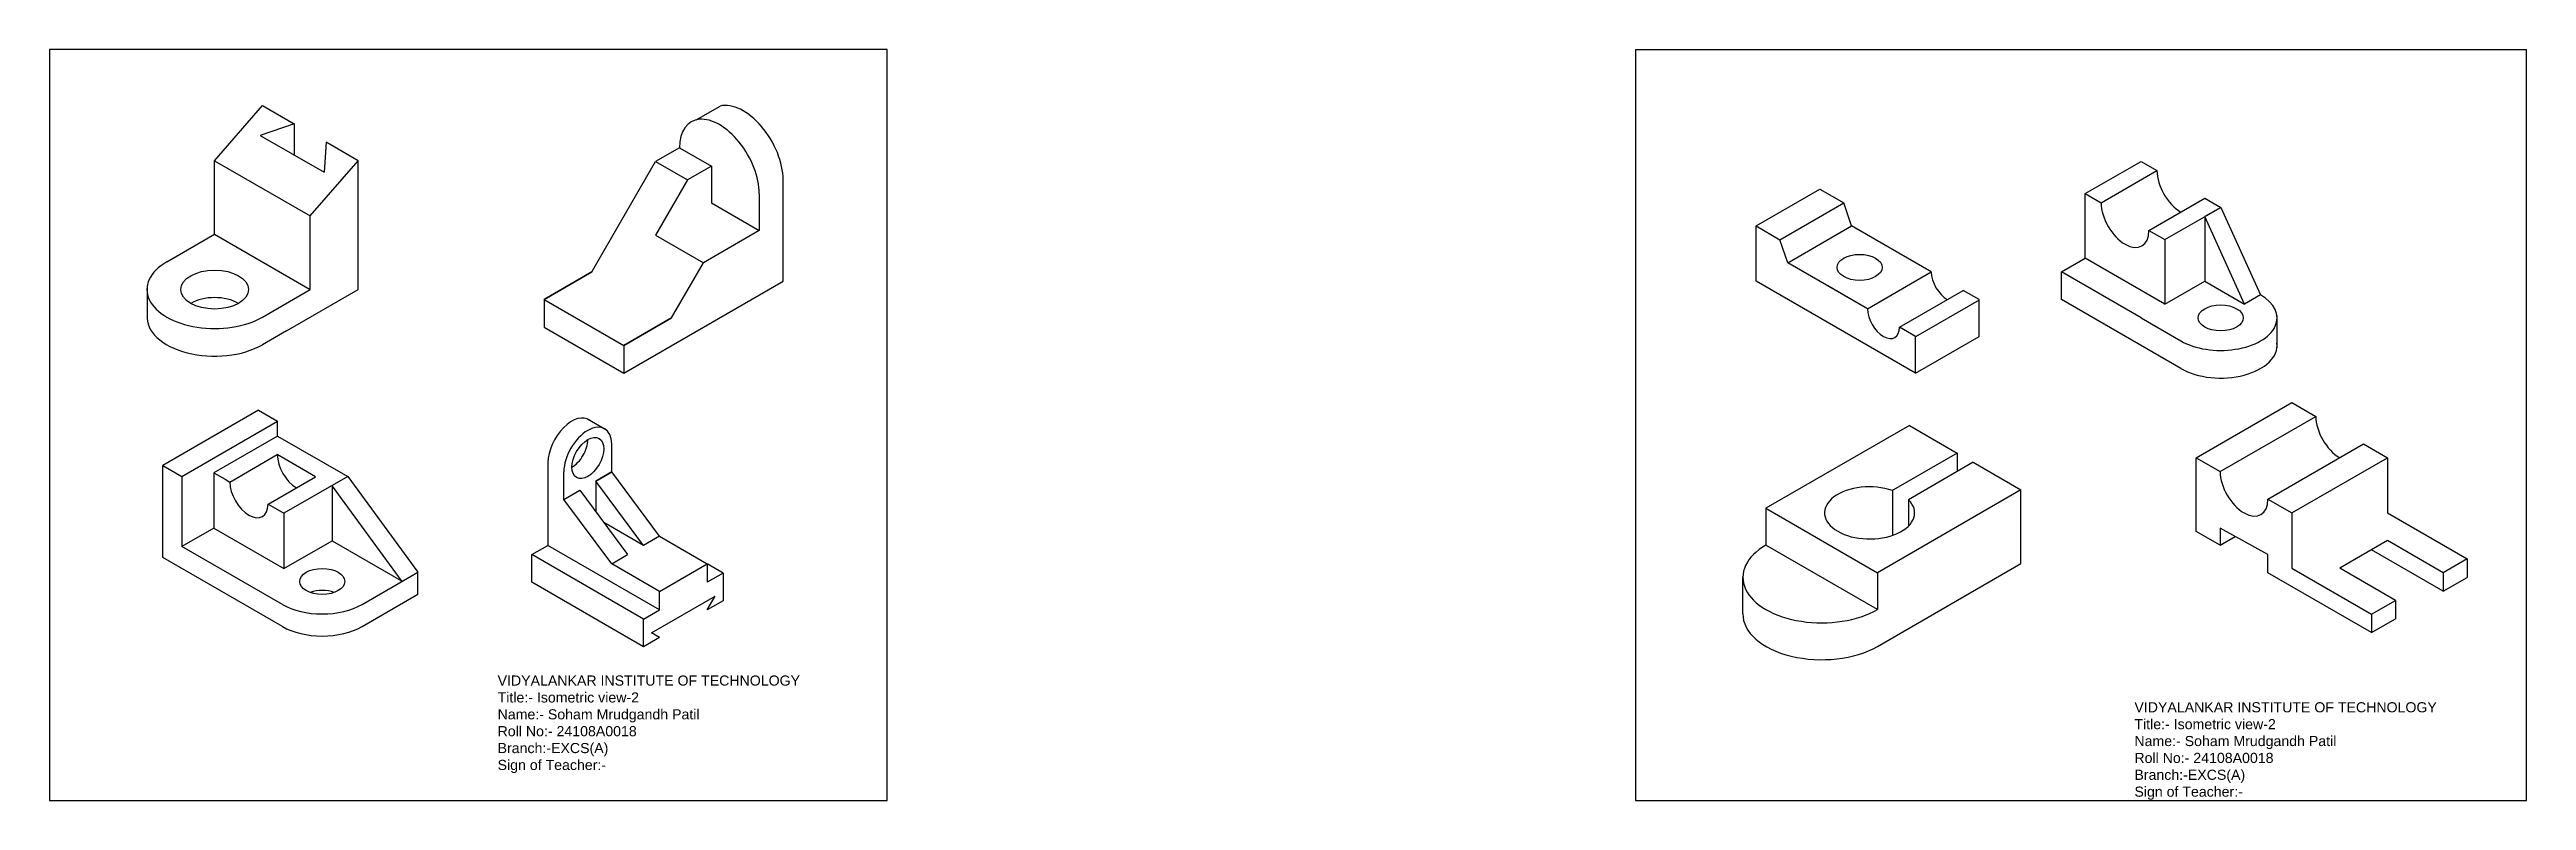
# Model space of a CAD drawing. Header units: millimetres. Extents: x 1139 to 36559, y 1596 to 14019.
# Drawn here: x 2601 to 3947, y 3535 to 3943 of the extents above; entities that cross this region are included whole.
import ezdxf

# ---------------------------------------------------------------- set-up
doc = ezdxf.new("R2010")
doc.units = ezdxf.units.MM
doc.styles.get("Standard").update_dxf_attribs({"font": 'arial.ttf'})

msp = doc.modelspace()

# ---------------------------------------------------------------- texts
at = {"char_height": 5.5, "attachment_point": 1}
for insert in [(2844.882, 3603.196), (3734.25, 3588.683)]:
    msp.add_mtext_dynamic_manual_height_columns('VIDYALANKAR INSTITUTE OF TECHNOLOGY\\PTitle:- Isometric view-2\\PName:- Soham Mrudgandh Patil\\P\\pxt22;Roll No:- 24108A0018                                           Branch:-EXCS(A)\\P\\ptz;Sign of Teacher:-', width=211.64852, gutter_width=12.5, heights=[67.887], dxfattribs=dict(at, insert=insert))

# ---------------------------------------------------------------- linework, layer by layer
for p, q in [((3056.531, 3943.248), (2601.424, 3943.248)), ((2601.424, 3943.248), (2601.424, 3906.053)), ((3056.531, 3535.309), (3056.531, 3943.248)), ((3463.217, 3943.248), (3463.217, 3535.309)), ((3463.217, 3943.248), (3947.278, 3943.248)), ((3947.278, 3535.309), (3947.278, 3943.248)), ((2601.424, 3906.053), (2601.424, 3535.309)), ((2601.424, 3535.309), (3056.531, 3535.309)), ((3463.217, 3535.309), (3947.278, 3535.309))]:
    msp.add_line(p, q)
at = {"lineweight": 30}
for p, q in [((2691.12, 3882.869), (2717.101, 3912.869)), ((2717.101, 3912.869), (2734.422, 3902.869)), ((2707.192, 3901.608), (2707.296, 3901.547)), ((2769.063, 3882.869), (2751.742, 3892.869)), ((2943.74, 3889.94), (2930.749, 3882.44)), ((2943.74, 3889.94), (2961.06, 3879.94)), ((2943.75, 3889.94), (2943.75, 3889.934)), ((2691.12, 3842.869), (2691.12, 3882.869)), ((2691.12, 3882.869), (2743.082, 3852.869)), ((2743.082, 3852.869), (2769.063, 3882.869)), ((2769.063, 3882.869), (2759.243, 3871.53)), ((2769.063, 3812.869), (2769.063, 3882.869)), ((2896.119, 3822.44), (2930.749, 3882.44)), ((2930.749, 3882.44), (2948.07, 3872.44)), ((2961.06, 3879.94), (2948.07, 3872.44)), ((2961.06, 3879.94), (2961.06, 3859.943)), ((3707.538, 3864.967), (3737.849, 3882.467)), ((3716.199, 3859.967), (3746.509, 3877.467)), ((3737.849, 3882.467), (3746.509, 3877.467)), ((2948.07, 3872.44), (2930.748, 3842.438)), ((2987.051, 3864.94), (2987.051, 3844.94)), ((3000.042, 3817.44), (3000.042, 3872.44)), ((3528.646, 3847.406), (3563.287, 3867.406)), ((3563.287, 3867.406), (3576.277, 3859.906)), ((3707.538, 3829.967), (3707.538, 3864.967)), ((3707.538, 3864.967), (3716.199, 3859.967)), ((2743.082, 3812.869), (2743.082, 3852.869)), ((2961.06, 3859.943), (2987.051, 3844.94)), ((3541.636, 3839.906), (3576.277, 3859.906)), ((3580.607, 3847.406), (3576.277, 3859.906)), ((3742.179, 3844.967), (3772.49, 3862.467)), ((3750.84, 3839.967), (3781.15, 3857.467)), ((3772.49, 3862.467), (3781.15, 3857.467)), ((3781.15, 3857.467), (3772.49, 3852.467)), ((3794.141, 3804.967), (3772.49, 3852.467)), ((3772.49, 3852.467), (3772.49, 3817.467)), ((3781.15, 3857.467), (3802.801, 3809.967)), ((2665.139, 3827.869), (2691.12, 3842.869)), ((2691.12, 3842.869), (2743.082, 3812.869)), ((2930.748, 3842.438), (2956.733, 3827.435)), ((2987.051, 3844.94), (2956.733, 3827.435)), ((3528.646, 3817.406), (3528.646, 3847.406)), ((3528.646, 3847.406), (3541.636, 3839.906)), ((3545.966, 3827.406), (3541.636, 3839.906)), ((3545.966, 3827.406), (3580.607, 3847.406)), ((3623.909, 3822.406), (3580.607, 3847.406)), ((3742.179, 3844.967), (3750.84, 3839.967)), ((3750.84, 3839.967), (3750.84, 3804.967)), ((2896.119, 3822.44), (2870.138, 3807.44)), ((2870.138, 3807.44), (2896.119, 3822.44)), ((2939.42, 3797.44), (2956.741, 3827.44)), ((3589.268, 3802.406), (3545.966, 3827.406)), ((3576.277, 3829.906), (3576.155, 3829.976)), ((3589.268, 3802.406), (3623.909, 3822.406)), ((3694.548, 3822.467), (3707.538, 3829.967)), ((3694.548, 3807.467), (3694.548, 3822.467)), ((3737.849, 3797.467), (3694.548, 3822.467)), ((3750.84, 3804.967), (3707.538, 3829.967)), ((2654.428, 3813.974), (2654.428, 3796.764)), ((2717.101, 3797.869), (2743.082, 3812.869)), ((2730.091, 3790.369), (2769.063, 3812.869)), ((2913.439, 3767.44), (3000.042, 3817.44)), ((3615.248, 3767.406), (3528.646, 3817.406)), ((3589.268, 3802.406), (3567.617, 3814.906)), ((3606.588, 3792.406), (3641.229, 3812.406)), ((3649.889, 3807.406), (3641.229, 3812.406)), ((3750.84, 3804.967), (3772.49, 3817.467)), ((3772.49, 3817.467), (3794.141, 3804.967)), ((3802.801, 3809.967), (3794.141, 3804.967)), ((2870.138, 3807.44), (2870.138, 3792.44)), ((2870.138, 3807.44), (2913.439, 3782.44)), ((2939.42, 3797.44), (2913.439, 3782.44)), ((2913.439, 3782.44), (2939.42, 3797.44)), ((3615.41, 3787.313), (3650.051, 3807.313)), ((3649.889, 3787.406), (3649.889, 3807.406)), ((3759.5, 3769.967), (3694.548, 3807.467)), ((3737.849, 3797.467), (3759.5, 3784.967)), ((3811.684, 3798.782), (3811.684, 3781.153)), ((2730.091, 3790.369), (2717.101, 3782.869)), ((2870.138, 3792.44), (2913.439, 3767.44)), ((2913.439, 3782.44), (2913.439, 3767.44)), ((3615.248, 3787.406), (3606.588, 3792.406)), ((3615.248, 3787.406), (3606.588, 3792.406)), ((3615.248, 3767.406), (3615.248, 3787.406)), ((3615.248, 3767.406), (3649.889, 3787.406)), ((2714.955, 3747.294), (2662.993, 3717.294)), ((2714.955, 3747.294), (2725.347, 3741.294)), ((2893.74, 3742.581), (2903.686, 3736.839)), ((3767.863, 3721.483), (3819.824, 3751.483)), ((3819.824, 3751.483), (3832.815, 3743.983)), ((2673.385, 3711.294), (2725.347, 3741.294)), ((2725.347, 3733.294), (2690.706, 3713.294)), ((2725.347, 3733.294), (2725.347, 3741.294)), ((2725.347, 3733.294), (2763.452, 3711.294)), ((2906.871, 3713.839), (2906.871, 3728.839)), ((2906.871, 3713.839), (2906.871, 3728.839)), ((3858.795, 3728.983), (3871.786, 3721.483)), ((2662.993, 3667.294), (2662.993, 3717.294)), ((2662.993, 3717.294), (2673.385, 3711.294)), ((2699.366, 3708.294), (2725.177, 3723.196)), ((2745.962, 3711.196), (2725.177, 3723.196)), ((2872.23, 3718.839), (2872.23, 3673.839)), ((3767.863, 3681.483), (3767.863, 3721.483)), ((3767.863, 3721.483), (3780.853, 3713.983)), ((3819.824, 3691.483), (3871.786, 3721.483)), ((3871.786, 3721.483), (3871.786, 3691.483)), ((2673.385, 3711.294), (2673.385, 3673.294)), ((2690.706, 3713.294), (2696.768, 3709.794)), ((2690.706, 3713.294), (2690.706, 3683.294)), ((2696.768, 3709.794), (2699.366, 3708.294)), ((2720.151, 3696.294), (2745.962, 3711.196)), ((2763.452, 3711.294), (2728.811, 3691.294)), ((2754.972, 3705.994), (2754.622, 3706.196)), ((2754.972, 3705.994), (2792.897, 3654.294)), ((2754.972, 3705.994), (2754.972, 3676.398)), ((2763.452, 3711.294), (2801.557, 3659.294)), ((2880.89, 3698.839), (2880.89, 3713.839)), ((2880.89, 3698.839), (2889.55, 3703.839)), ((2880.89, 3698.839), (2889.55, 3703.839)), ((2889.55, 3703.839), (2915.531, 3668.839)), ((2898.211, 3708.839), (2906.871, 3713.839)), ((2906.871, 3713.839), (2898.211, 3708.839)), ((2898.211, 3708.839), (2898.211, 3692.173)), ((2924.191, 3673.839), (2898.211, 3708.839)), ((2932.852, 3678.839), (2906.871, 3713.839)), ((2720.151, 3696.294), (2722.749, 3694.794)), ((2722.749, 3694.794), (2728.811, 3691.294)), ((2728.811, 3691.294), (2728.811, 3661.294)), ((2906.871, 3663.839), (2880.89, 3698.839)), ((3806.834, 3698.983), (3819.824, 3691.483)), ((3819.824, 3691.483), (3819.824, 3661.483)), ((3871.786, 3691.483), (3915.087, 3666.483)), ((2690.706, 3683.294), (2673.385, 3673.294)), ((2690.706, 3683.294), (2728.811, 3661.294)), ((2728.811, 3661.294), (2754.972, 3676.398)), ((2754.972, 3676.398), (2792.632, 3654.656)), ((2924.191, 3673.839), (2902.541, 3686.339)), ((2932.852, 3678.839), (2924.191, 3673.839)), ((2932.852, 3678.839), (2958.832, 3663.839)), ((3780.853, 3673.983), (3767.863, 3681.483)), ((3871.786, 3676.483), (3845.805, 3661.483)), ((3902.097, 3658.983), (3871.786, 3676.483)), ((2727.945, 3629.794), (2662.993, 3667.294)), ((2727.945, 3641.794), (2673.385, 3673.294)), ((2863.57, 3668.839), (2872.23, 3673.839)), ((2863.57, 3653.839), (2863.57, 3668.839)), ((2924.191, 3633.839), (2863.57, 3668.839)), ((2932.852, 3638.839), (2872.23, 3673.839)), ((2906.871, 3663.839), (2915.531, 3668.839)), ((2932.852, 3648.839), (2906.871, 3663.839)), ((2932.852, 3648.839), (2958.832, 3663.839)), ((2967.493, 3658.839), (2958.832, 3663.839)), ((2958.832, 3663.839), (2958.832, 3653.839)), ((3819.824, 3661.483), (3863.126, 3636.483)), ((3876.116, 3643.983), (3845.805, 3661.483)), ((3902.097, 3648.983), (3863.126, 3671.483)), ((3915.087, 3666.483), (3902.097, 3658.983)), ((3915.087, 3666.483), (3915.087, 3656.483)), ((2771.246, 3641.794), (2801.557, 3659.294)), ((2771.246, 3629.794), (2801.557, 3647.294)), ((2801.557, 3647.294), (2801.557, 3659.294)), ((2924.191, 3618.839), (2863.57, 3653.839)), ((2932.852, 3638.839), (2932.852, 3648.839)), ((2967.493, 3658.839), (2958.832, 3653.839)), ((2967.493, 3658.839), (2967.493, 3648.839)), ((2967.493, 3648.839), (2967.493, 3643.839)), ((3863.126, 3626.483), (3806.834, 3658.983)), ((3902.097, 3658.983), (3902.097, 3648.983)), ((3902.097, 3648.983), (3915.087, 3656.483)), ((2924.191, 3633.839), (2932.852, 3638.839)), ((2924.191, 3623.839), (2924.191, 3633.839)), ((2958.832, 3638.839), (2963.162, 3646.339)), ((2967.493, 3643.839), (2958.832, 3638.839)), ((3863.126, 3636.483), (3876.116, 3643.983)), ((3863.126, 3636.483), (3863.126, 3626.483)), ((3863.126, 3626.483), (3876.116, 3633.983)), ((3876.116, 3643.983), (3876.116, 3633.983)), ((2924.191, 3618.839), (2924.191, 3623.839)), ((2932.852, 3623.839), (2924.191, 3618.839)), ((2932.852, 3623.839), (2928.521, 3626.339))]:
    msp.add_line(p, q, dxfattribs=at)
at = {"color": 1, "lineweight": 30}
for p, q in [((2952.838, 3905.054), (2965.828, 3912.554)), ((2734.422, 3902.869), (2715.835, 3896.578)), ((2715.956, 3896.619), (2750.591, 3876.545)), ((2734.422, 3902.869), (2734.422, 3885.916)), ((2751.742, 3892.869), (2750.591, 3876.545)), ((3806.834, 3668.983), (3780.853, 3683.181)), ((3780.853, 3683.181), (3780.853, 3673.983)), ((3780.853, 3673.983), (3789.038, 3678.708)), ((3806.834, 3658.983), (3806.834, 3668.983))]:
    msp.add_line(p, q, dxfattribs=at)
at = {"color": 40, "lineweight": 30, "true_color": 0xf8d731}
for p, q in [((3780.853, 3713.983), (3832.815, 3743.983)), ((3806.834, 3698.983), (3858.795, 3728.983))]:
    msp.add_line(p, q, dxfattribs=at)
at = {"color": 3, "lineweight": 30}
for p, q in [((3612.003, 3739.027), (3534.061, 3694.027)), ((3612.003, 3739.027), (3637.984, 3724.027)), ((3646.644, 3719.027), (3672.625, 3704.027)), ((3672.625, 3704.027), (3594.683, 3659.027)), ((3603.343, 3704.027), (3602.793, 3703.709)), ((3672.625, 3664.027), (3672.625, 3704.027)), ((3534.061, 3694.027), (3534.061, 3674.027)), ((3534.061, 3694.027), (3594.683, 3659.027)), ((3594.683, 3639.027), (3534.061, 3674.027)), ((3594.683, 3619.027), (3672.625, 3664.027)), ((3521.508, 3636.775), (3521.508, 3656.775)), ((3594.683, 3659.027), (3594.683, 3639.027))]:
    msp.add_line(p, q, dxfattribs=at)
at = {"color": 2, "lineweight": 30}
for p, q in [((3637.984, 3724.027), (3603.343, 3704.027)), ((3646.644, 3719.027), (3611.453, 3698.709)), ((3637.984, 3724.027), (3637.984, 3714.027)), ((3602.793, 3703.709), (3602.793, 3679.344)), ((3611.453, 3698.709), (3611.453, 3684.344)), ((2928.521, 3626.339), (2963.162, 3646.339))]:
    msp.add_line(p, q, dxfattribs=at)
at = {"color": 1, "lineweight": 30}
for centre, major_axis, start_param, end_param in [((2965.401, 3877.44), (15.309, -26.517), 7.06858347, 10.2104235), ((2978.391, 3884.94), (15.309, -26.517), 7.06858347, 9.25843645), ((3759.5, 3869.967), (9.186, -15.91), 3.92699082, 5.49778714), ((3729.189, 3852.467), (9.186, -15.91), 3.92699082, 7.06858347), ((3632.569, 3817.406), (6.124, -10.607), 3.92699082, 5.49778714), ((3597.928, 3797.406), (6.124, -10.607), 3.92699082, 7.06858347), ((2885.22, 3726.339), (-6.124, -10.607), 0.78539816, 2.35619449)]:
    msp.add_ellipse(centre, major_axis=major_axis, ratio=0.57735027, start_param=start_param, end_param=end_param, dxfattribs=at)
at = {"lineweight": 30}
for centre, major_axis, start_param, end_param in [((2691.12, 3812.869), (-36.742, 0), 5.49778714, 8.6393798), ((3781.15, 3797.467), (-30.619, 0), 0.78539816, 3.92699082), ((2691.12, 3797.869), (-36.742, 0), 6.231078, 8.6393798), ((3781.15, 3782.467), (-30.619, 0), 0.78539816, 3.21602615), ((2885.22, 3726.339), (-9.186, -15.91), 3.07154334, 5.49778714), ((2893.88, 3721.339), (-9.186, -15.91), 2.35619449, 5.49778714), ((2749.596, 3642.294), (-12.247, 0), 4.15479015, 5.26998781), ((2749.596, 3654.294), (-30.619, 0), 7.06858347, 8.6393798), ((2749.596, 3642.294), (-30.619, 0), 7.06858347, 8.6393798)]:
    msp.add_ellipse(centre, major_axis=major_axis, ratio=0.57735027, start_param=start_param, end_param=end_param, dxfattribs=at)
at = {"color": 2, "lineweight": 30}
for centre, major_axis in [((2691.12, 3812.869), (-18.371, 0)), ((3584.937, 3824.906), (-12.247, 0)), ((3781.15, 3797.467), (-12.247, 0))]:
    msp.add_ellipse(centre, major_axis=major_axis, ratio=0.57735027, dxfattribs=at)
for centre, major_axis, start_param, end_param in [((2691.12, 3797.869), (-18.371, 0), 3.92699082, 5.49778714), ((2735.569, 3717.196), (7.348, -12.728), 3.92699082, 5.49778714), ((2709.758, 3702.294), (7.348, -12.728), 3.92699082, 7.06858347), ((3590.352, 3691.527), (-24.495, 0), 4.17967107, 9.95749587)]:
    msp.add_ellipse(centre, major_axis=major_axis, ratio=0.57735027, start_param=start_param, end_param=end_param, dxfattribs=at)
at = {"color": 40, "lineweight": 30, "true_color": 0xf8d731}
for centre, end_param in [((3845.805, 3736.483), 5.49778714), ((3793.844, 3706.483), 7.06858347)]:
    msp.add_ellipse(centre, major_axis=(9.186, -15.91), ratio=0.57735027, start_param=3.92699082, end_param=end_param, dxfattribs=at)
at = {"color": 1, "lineweight": 30}
msp.add_ellipse((2893.88, 3721.339), major_axis=(-6.124, -10.607), ratio=0.57735027, dxfattribs=at)
at = {"lineweight": 30}
msp.add_ellipse((2749.596, 3654.294), major_axis=(-12.247, 0), ratio=0.57735027, dxfattribs=at)
at = {"color": 3, "lineweight": 30}
for centre, start_param in [((3564.372, 3656.527), 5.49778714), ((3564.372, 3636.527), 6.27316312)]:
    msp.add_ellipse(centre, major_axis=(-42.866, 0), ratio=0.57735027, start_param=start_param, end_param=8.6393798, dxfattribs=at)

msp.set_redraw_order([(e.dxf.handle, doc.entitydb.next_handle()) for e in msp.query("TEXT MTEXT ATTDEF DIMENSION ARC_DIMENSION")])  # texts and dimensions are drawn at this point

doc.saveas('drawing.dxf')
